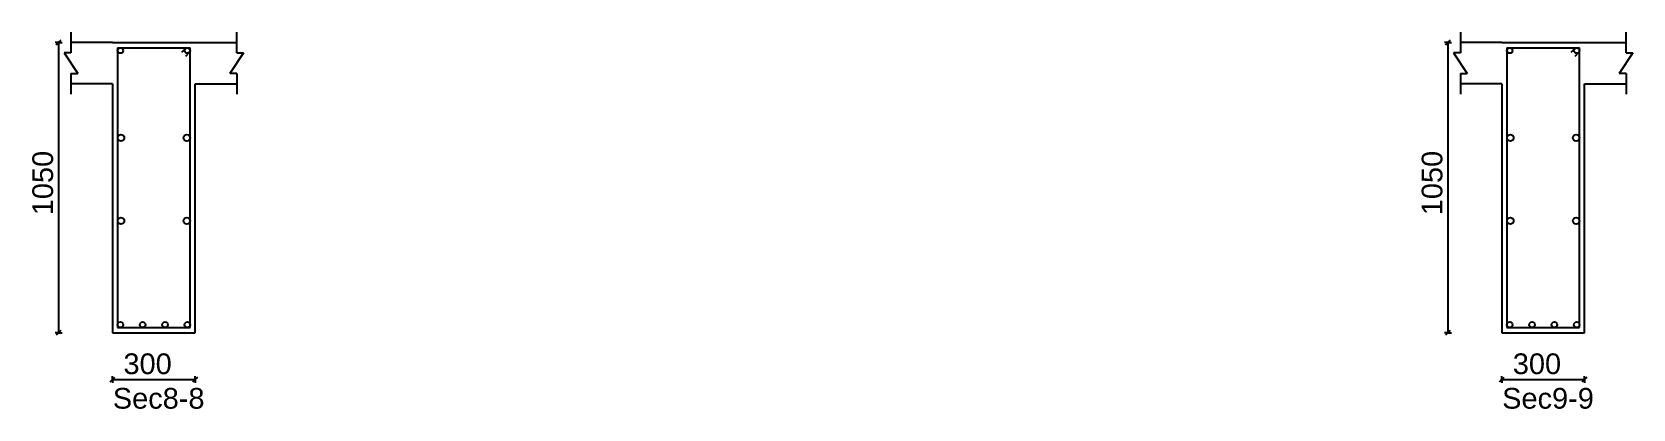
# Model space of a CAD drawing. Extents: x 0 to 98, y 3 to 248.
# Drawn here: x 69.9 to 75.7, y 216.53 to 217.89 of the extents above; entities that cross this region are included whole.
import ezdxf

# ---------------------------------------------------------------- set-up
doc = ezdxf.new("R2010")
doc.units = 0
for name, color, linetype in [('Beam_Cross_Label', 4, 'CONTINUOUS'), ('Beam_CrossSection', 2, 'CONTINUOUS'), ('dim_all', 7, 'CONTINUOUS'), ('main_botbars', 4, 'CONTINUOUS'), ('main_topbars', 4, 'CONTINUOUS'), ('Sidefacebar', 140, 'CONTINUOUS'), ('Stirrup_bar', 1, 'CONTINUOUS')]:
    doc.layers.add(name, color=color, linetype=linetype)
doc.styles.add('STRUDS_Arial', font='ARIAL.TTF', dxfattribs={"height": 0.04})

msp = doc.modelspace()

# ---------------------------------------------------------------- texts
at = {"layer": 'Beam_Cross_Label', "style": 'STRUDS_Arial'}
for s, p in [('Sec8-8', (70.1965, 216.53)), ('Sec9-9', (75.2265, 216.53))]:
    msp.add_text(s, height=0.075, dxfattribs=at).set_placement(p)
at = {"layer": 'dim_all', "style": 'STRUDS_Arial'}
for p in [(69.98, 217.23), (75.01, 217.23)]:
    msp.add_text('1050', height=0.075, rotation=90, dxfattribs=at).set_placement(p)
for p in [(70.235, 216.655), (75.265, 216.655)]:
    msp.add_text('300', height=0.075, dxfattribs=at).set_placement(p)

# ---------------------------------------------------------------- linework, layer by layer
at = {"layer": 'Beam_CrossSection'}
for p, q in [((70.045, 217.893), (70.045, 217.818)), ((70.645, 217.818), (70.645, 217.893)), ((75.075, 217.893), (75.075, 217.818)), ((75.675, 217.818), (75.675, 217.893)), ((70.195, 217.855), (70.045, 217.855)), ((70.195, 217.855), (70.495, 217.855)), ((70.195, 217.855), (70.195, 217.855)), ((70.495, 217.855), (70.495, 217.855)), ((70.495, 217.855), (70.645, 217.855)), ((75.225, 217.855), (75.075, 217.855)), ((75.225, 217.855), (75.525, 217.855)), ((75.225, 217.855), (75.225, 217.855)), ((75.525, 217.855), (75.525, 217.855)), ((75.525, 217.855), (75.675, 217.855)), ((70.045, 217.818), (70.02, 217.818)), ((70.02, 217.818), (70.07, 217.743)), ((70.67, 217.818), (70.62, 217.743)), ((70.645, 217.818), (70.67, 217.818)), ((75.075, 217.818), (75.05, 217.818)), ((75.05, 217.818), (75.1, 217.743)), ((75.7, 217.818), (75.65, 217.743)), ((75.675, 217.818), (75.7, 217.818)), ((70.045, 217.743), (70.045, 217.668)), ((70.045, 217.743), (70.07, 217.743)), ((70.195, 217.705), (70.045, 217.705)), ((70.195, 217.705), (70.195, 216.805)), ((70.495, 216.805), (70.495, 217.705)), ((70.495, 217.705), (70.645, 217.705)), ((70.645, 217.743), (70.62, 217.743)), ((70.645, 217.743), (70.645, 217.668)), ((75.075, 217.743), (75.075, 217.668)), ((75.075, 217.743), (75.1, 217.743)), ((75.225, 217.705), (75.075, 217.705)), ((75.225, 217.705), (75.225, 216.805)), ((75.525, 216.805), (75.525, 217.705)), ((75.525, 217.705), (75.675, 217.705)), ((75.675, 217.743), (75.65, 217.743)), ((75.675, 217.743), (75.675, 217.668)), ((70.195, 216.805), (70.495, 216.805)), ((75.225, 216.805), (75.525, 216.805))]:
    msp.add_line(p, q, dxfattribs=at)
at = {"layer": 'dim_all'}
for p, q in [((70, 217.855), (69.9875, 217.855)), ((70, 217.855), (69.9912, 217.846)), ((70, 217.855), (70.0089, 217.864)), ((70, 217.855), (70.0125, 217.855)), ((70, 217.855), (70, 216.805)), ((75.03, 217.855), (75.0175, 217.855)), ((75.03, 217.855), (75.0212, 217.846)), ((75.03, 217.855), (75.0389, 217.864)), ((75.03, 217.855), (75.0425, 217.855)), ((75.03, 217.855), (75.03, 216.805)), ((70, 216.805), (69.9875, 216.805)), ((70, 216.805), (69.9912, 216.796)), ((70, 216.805), (70.0089, 216.814)), ((70, 216.805), (70.0125, 216.805)), ((75.03, 216.805), (75.0175, 216.805)), ((75.03, 216.805), (75.0212, 216.796)), ((75.03, 216.805), (75.0389, 216.814)), ((75.03, 216.805), (75.0425, 216.805)), ((70.195, 216.635), (70.1862, 216.626)), ((70.195, 216.635), (70.195, 216.648)), ((70.195, 216.635), (70.2039, 216.644)), ((70.195, 216.635), (70.195, 216.623)), ((70.195, 216.635), (70.495, 216.635)), ((70.495, 216.635), (70.4862, 216.626)), ((70.495, 216.635), (70.495, 216.648)), ((70.495, 216.635), (70.5039, 216.644)), ((70.495, 216.635), (70.495, 216.623)), ((75.225, 216.635), (75.2162, 216.626)), ((75.225, 216.635), (75.225, 216.648)), ((75.225, 216.635), (75.2339, 216.644)), ((75.225, 216.635), (75.225, 216.623)), ((75.225, 216.635), (75.525, 216.635)), ((75.525, 216.635), (75.5162, 216.626)), ((75.525, 216.635), (75.525, 216.648)), ((75.525, 216.635), (75.5339, 216.644)), ((75.525, 216.635), (75.525, 216.623))]:
    msp.add_line(p, q, dxfattribs=at)
at = {"layer": 'main_botbars'}
for centre in [(70.2238, 216.834), (70.3046, 216.834), (70.3855, 216.834), (70.4663, 216.834), (75.2538, 216.834), (75.3346, 216.834), (75.4155, 216.834), (75.4963, 216.834)]:
    msp.add_circle(centre, 0.01, dxfattribs=at)
at = {"layer": 'main_topbars'}
for centre in [(70.2238, 217.826), (70.4663, 217.826), (75.2538, 217.826), (75.4963, 217.826)]:
    msp.add_circle(centre, 0.01, dxfattribs=at)
at = {"layer": 'Sidefacebar'}
for centre in [(70.226, 217.51), (70.464, 217.51), (75.256, 217.51), (75.494, 217.51), (70.226, 217.21), (70.464, 217.21), (75.256, 217.21), (75.494, 217.21)]:
    msp.add_circle(centre, 0.012, dxfattribs=at)
at = {"layer": 'Stirrup_bar'}
for p, q in [((70.2138, 217.836), (70.2138, 216.824)), ((70.2138, 217.836), (70.4763, 217.836)), ((70.4592, 217.833), (70.445, 217.819)), ((70.4733, 217.819), (70.4592, 217.805)), ((70.4763, 216.824), (70.4763, 217.836)), ((75.2438, 217.836), (75.2438, 216.824)), ((75.2438, 217.836), (75.5063, 217.836)), ((75.4892, 217.833), (75.475, 217.819)), ((75.5033, 217.819), (75.4892, 217.805)), ((75.5063, 216.824), (75.5063, 217.836)), ((70.2138, 216.824), (70.4763, 216.824)), ((75.2438, 216.824), (75.5063, 216.824))]:
    msp.add_line(p, q, dxfattribs=at)

msp.set_redraw_order([(e.dxf.handle, doc.entitydb.next_handle()) for e in msp.query("TEXT MTEXT ATTDEF DIMENSION ARC_DIMENSION")])  # texts and dimensions are drawn at this point

doc.saveas('drawing.dxf')
